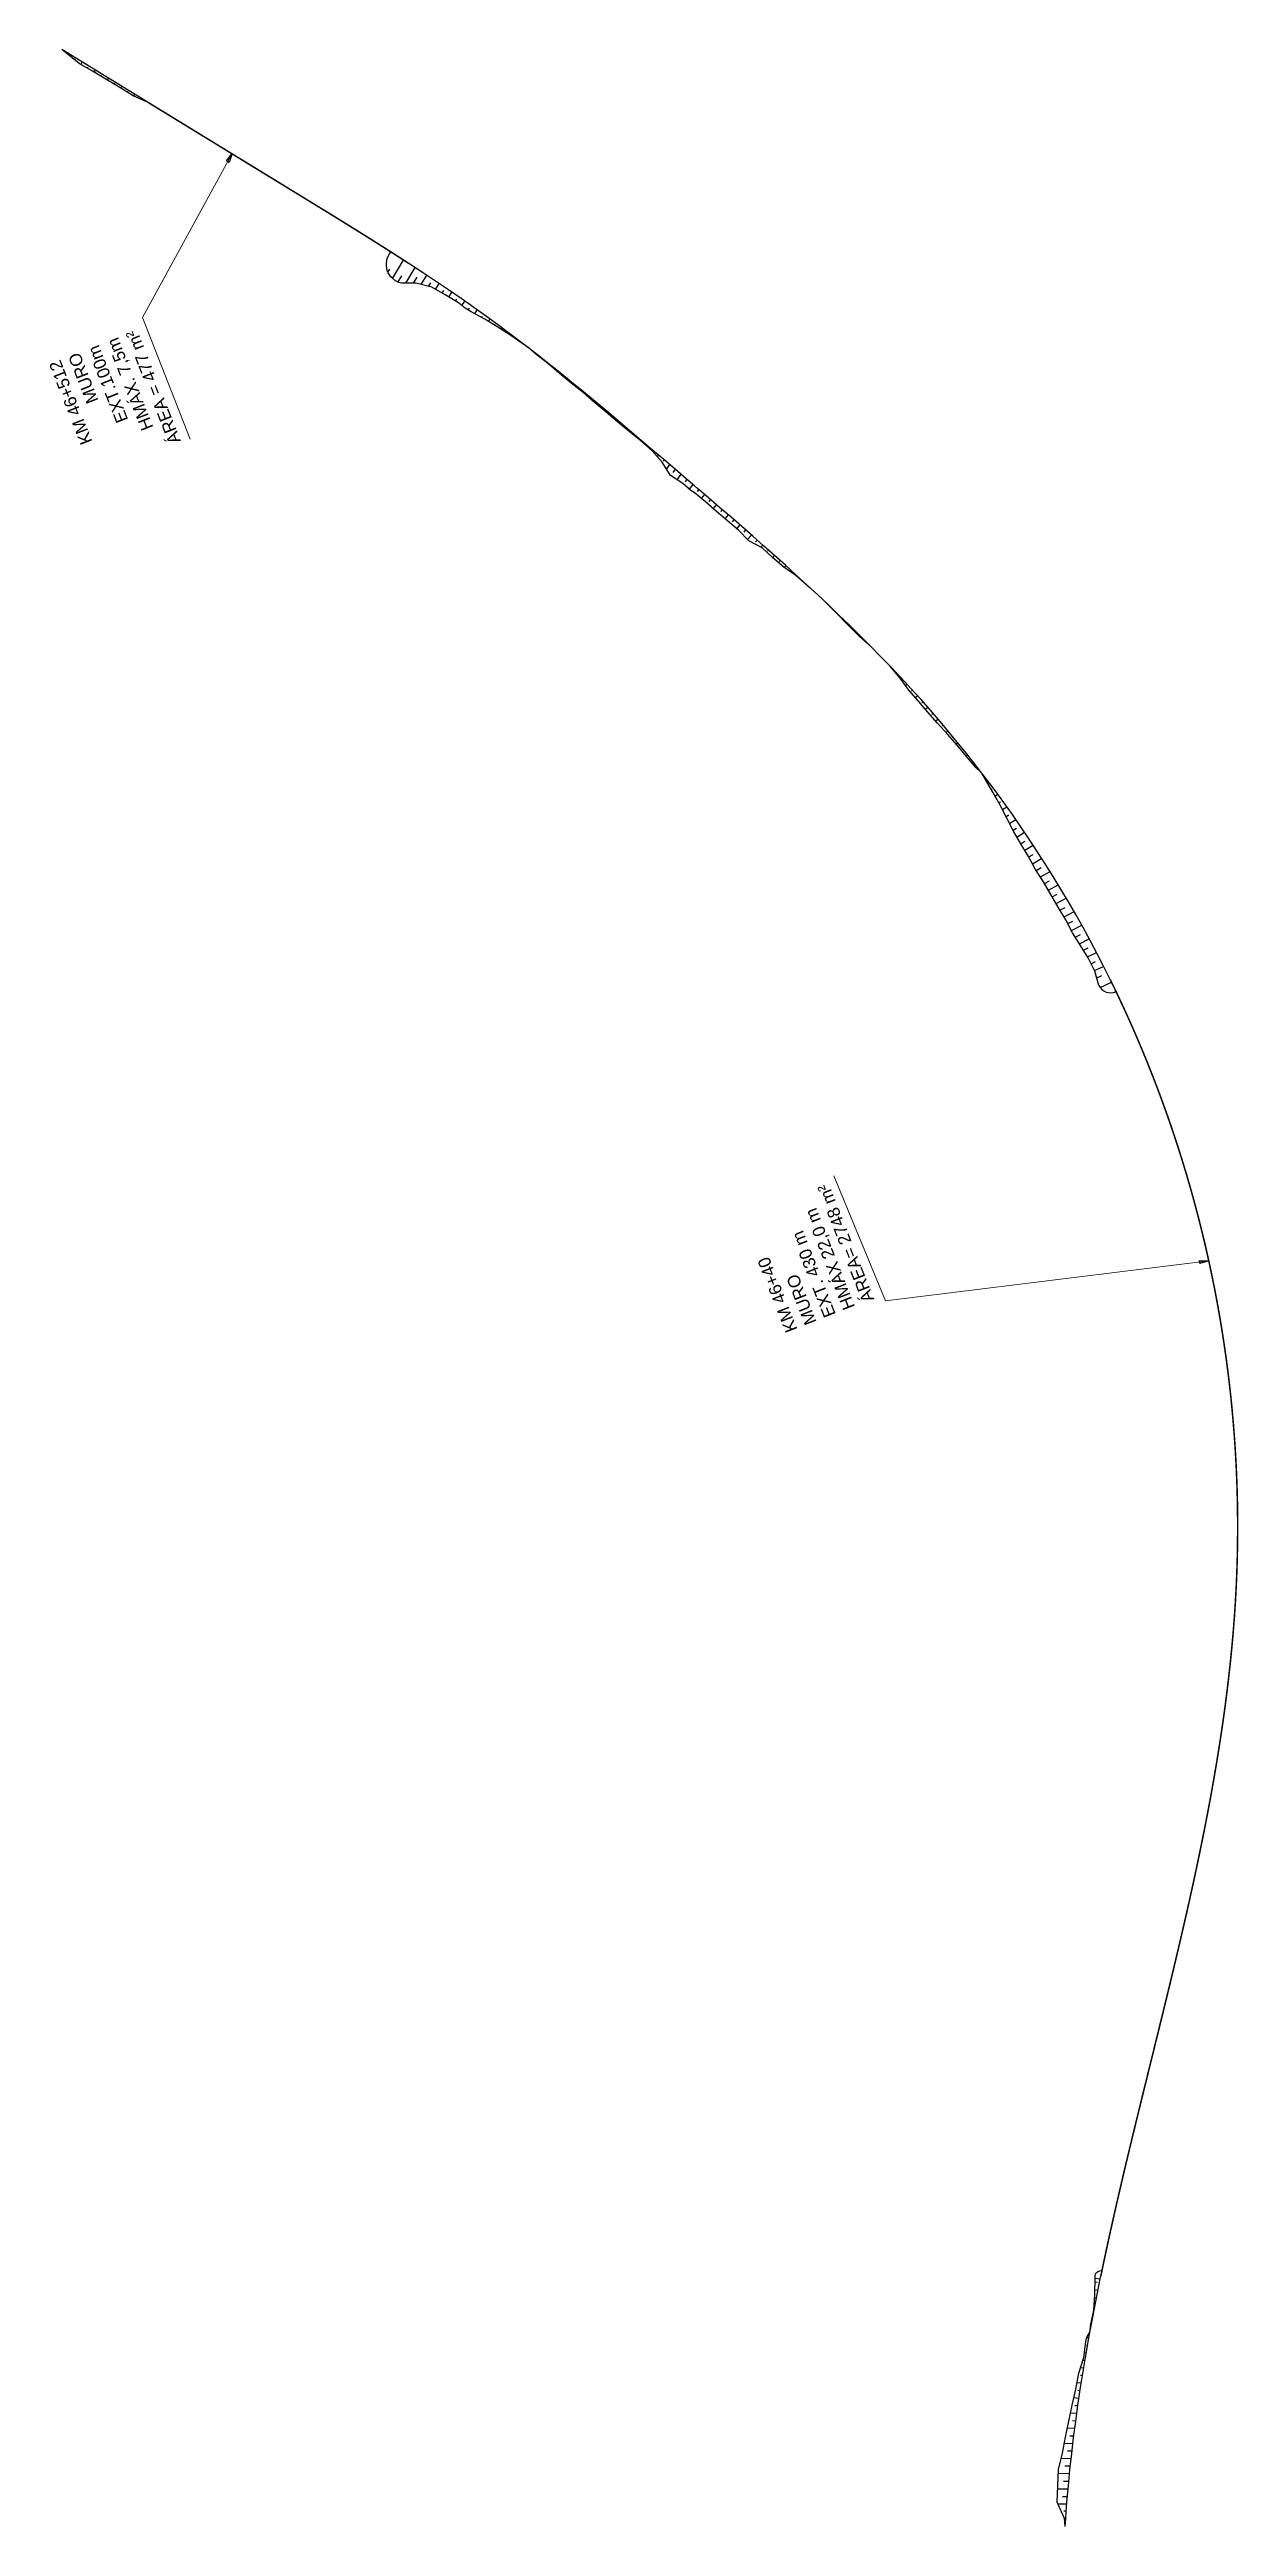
# Model space of a CAD drawing. Header units: metres. Extents: x 288738 to 324331, y 7399322 to 7465117.
# Drawn here: x 318597 to 318982, y 7429273 to 7430074 of the extents above; entities that cross this region are included whole.
import ezdxf

# ---------------------------------------------------------------- set-up
doc = ezdxf.new("R2010")
doc.units = ezdxf.units.M
doc.header["$LTSCALE"] = 10
for name, color, linetype in [('F-HZ-ATERRO-TALUDE', 110, 'Continuous'), ('F-HZ-MUROS', 210, 'Continuous'), ('F-HZ-PIANO-CORTE', 10, 'Continuous'), ('F-HZ-TALUDE', 2, 'Continuous')]:
    doc.layers.add(name, color=color, linetype=linetype)
doc.layers.add('U-HZ-TEXTO-MUROS', color=2, linetype='Continuous', lineweight=0)
doc.styles.add('ARIAL', font='arial.ttf')
doc.styles.add('DIM', font='arial.ttf', dxfattribs={"width": 0.8})
doc.dimstyles.new('U-1_2000', dxfattribs={"dimscale": 2, "dimtxt": 1.5, "dimasz": 0.75, "dimexe": 0.75, "dimexo": 0.75, "dimgap": 0.25, "dimtad": 1, "dimzin": 4, "dimtxsty": 'DIM', "dimblk": 'ARCHTICK', "dimcen": 0.7, "dimdle": 0.75, "dimclrd": 256, "dimclre": 256, "dimclrt": 256, "dimaunit": 1, "dimadec": 3, "dimazin": 2, "dimtfac": 1, "dimtofl": 0, "dimtmove": 0, "dimatfit": 3, "dimldrblk": 'CLOSEDBLANK', "dimfxl": 0, "dimtolj": 1, "dimtzin": 0, "dimlwd": -1, "dimlwe": -1, "dimarcsym": 0})

msp = doc.modelspace()

# ---------------------------------------------------------------- texts
at = {"layer": 'U-HZ-TEXTO-MUROS', "linetype": 'Continuous', "lineweight": -3, "char_height": 4, "style": 'ARIAL'}
for s, insert, attachment_point, rotation in [('KM 46+512\\PMURO \\PEXT.100m\\PHMÁX. 7,5m\\PÁREA = 477 m²', (318625.671, 7429984.083), 9, 111.436898), ('KM 46+40\\PMURO\\PEXT. 430 m\\PHMÁX 22,0 m\\PÁREA= 2748 m²', (318864.15, 7429670.177), 7, 111.436667), ('KM 46+40\\PMURO\\PEXT. 430 m\\PHMÁX 22,0 m\\PÁREA= 2748 m²', (318864.15, 7429670.177), 7, 111.436667)]:
    msp.add_mtext(s, dxfattribs=dict(at, insert=insert, attachment_point=attachment_point, rotation=rotation))

# ---------------------------------------------------------------- blocks, each defined once
blk = doc.blocks.new('_ArchTick')
at = {"color": 0, "linetype": 'ByBlock', "const_width": 0.15}
blk.add_lwpolyline([(-0.5, -0.5), (0.5, 0.5)], dxfattribs=at)

# ---------------------------------------------------------------- linework, layer by layer
at = {"layer": 'F-HZ-ATERRO-TALUDE', "linetype": 'Continuous', "lineweight": -3}
for p, q in [((318755.798, 7429975.135), (318755.74, 7429975.043)), ((318757.764, 7429973.588), (318757.74, 7429973.549)), ((318759.716, 7429972.037), (318759.637, 7429971.913)), ((318761.659, 7429970.485), (318761.593, 7429970.381)), ((318763.601, 7429968.919), (318763.443, 7429968.671)), ((318765.543, 7429967.347), (318765.458, 7429967.214)), ((318767.483, 7429965.764), (318767.329, 7429965.525)), ((318769.421, 7429964.175), (318769.36, 7429964.08)), ((318771.345, 7429962.587), (318771.198, 7429962.362)), ((318773.263, 7429960.999), (318773.166, 7429960.851)), ((318775.183, 7429959.4), (318774.978, 7429959.089)), ((318777.103, 7429957.796), (318777.002, 7429957.644)), ((318779.018, 7429956.189), (318778.809, 7429955.876)), ((318780.931, 7429954.58), (318780.821, 7429954.417)), ((318782.842, 7429952.965), (318782.625, 7429952.645)), ((318784.753, 7429951.349), (318784.646, 7429951.194)), ((318786.666, 7429949.725), (318786.51, 7429949.5)), ((318788.579, 7429948.1), (318788.533, 7429948.036)), ((318790.477, 7429946.484), (318790.351, 7429946.305)), ((318792.376, 7429944.867), (318792.291, 7429944.748)), ((318794.24, 7429943.278), (318793.869, 7429942.762)), ((318796.102, 7429941.691), (318795.81, 7429941.287)), ((318797.875, 7429940.178), (318796.835, 7429938.76)), ((318799.653, 7429938.661), (318798.903, 7429937.648)), ((318801.563, 7429937.029), (318800.246, 7429935.269)), ((318803.472, 7429935.398), (318802.895, 7429934.638)), ((318805.378, 7429933.768), (318804.19, 7429932.219)), ((318807.279, 7429932.141), (318806.746, 7429931.455)), ((318809.186, 7429930.507), (318808.134, 7429929.168)), ((318811.091, 7429928.871), (318810.571, 7429928.217)), ((318812.993, 7429927.233), (318811.96, 7429925.948)), ((318814.893, 7429925.593), (318814.373, 7429924.954)), ((318816.79, 7429923.951), (318815.725, 7429922.659)), ((318818.685, 7429922.305), (318818.155, 7429921.669)), ((318820.578, 7429920.657), (318819.545, 7429919.434)), ((318822.462, 7429919.01), (318821.902, 7429918.355)), ((318824.342, 7429917.364), (318823.078, 7429915.901)), ((318826.183, 7429915.742), (318825.688, 7429915.176)), ((318828.007, 7429914.132), (318827.413, 7429913.461)), ((318829.869, 7429912.476), (318829.584, 7429912.158)), ((318831.74, 7429910.81), (318831.123, 7429910.13)), ((318833.602, 7429909.137), (318833.312, 7429908.82)), ((318835.462, 7429907.464), (318834.935, 7429906.895)), ((318837.296, 7429905.798), (318837.142, 7429905.634)), ((318839.13, 7429904.13), (318839.014, 7429904.009)), ((318840.971, 7429902.441), (318840.936, 7429902.405)), ((318857.301, 7429886.944), (318857.084, 7429886.741)), ((318859.085, 7429885.188), (318858.964, 7429885.077)), ((318860.85, 7429883.427), (318860.692, 7429883.283)), ((318862.609, 7429881.665), (318862.585, 7429881.643)), ((318869.578, 7429874.495), (318869.561, 7429874.48)), ((318871.297, 7429872.675), (318871.164, 7429872.562)), ((318873.011, 7429870.851), (318872.879, 7429870.74)), ((318874.709, 7429869.018), (318874.2, 7429868.595)), ((318876.404, 7429867.175), (318876.061, 7429866.893)), ((318878.087, 7429865.318), (318877.371, 7429864.736)), ((318879.762, 7429863.452), (318879.386, 7429863.151)), ((318881.425, 7429861.575), (318880.632, 7429860.946)), ((318883.076, 7429859.689), (318882.674, 7429859.374)), ((318884.715, 7429857.796), (318883.929, 7429857.187)), ((318886.337, 7429855.893), (318885.974, 7429855.615)), ((318887.949, 7429853.986), (318887.305, 7429853.5)), ((318889.547, 7429852.063), (318889.248, 7429851.84)), ((318891.139, 7429850.133), (318890.573, 7429849.716)), ((318892.712, 7429848.188), (318892.445, 7429847.993)), ((318894.281, 7429846.24), (318893.778, 7429845.878)), ((318895.827, 7429844.276), (318895.602, 7429844.116)), ((318897.371, 7429842.312), (318896.974, 7429842.033)), ((318933.43, 7429334.203), (318932.721, 7429334.287)), ((318932.153, 7429326.846), (318931.827, 7429326.879)), ((318932.569, 7429329.288), (318931.992, 7429329.35)), ((318932.998, 7429331.752), (318932.635, 7429331.793)), ((318930.973, 7429319.563), (318929.594, 7429319.68)), ((318931.36, 7429322.022), (318930.69, 7429322.083)), ((318931.754, 7429324.44), (318930.71, 7429324.54)), ((318929.531, 7429309.781), (318927.485, 7429309.908)), ((318930.23, 7429314.668), (318928.556, 7429314.792)), ((318929.871, 7429312.231), (318928.924, 7429312.295)), ((318930.592, 7429317.107), (318929.866, 7429317.165)), ((318928.873, 7429304.885), (318926.5, 7429305.007)), ((318928.557, 7429302.439), (318927.282, 7429302.497)), ((318929.191, 7429307.333), (318928.092, 7429307.395)), ((318927.695, 7429295.118), (318924.502, 7429295.21)), ((318928.26, 7429299.992), (318925.531, 7429300.101)), ((318927.967, 7429297.547), (318926.512, 7429297.597)), ((318927.181, 7429290.252), (318923.577, 7429290.315)), ((318926.94, 7429287.776), (318925.204, 7429287.797)), ((318927.432, 7429292.699), (318925.671, 7429292.74)), ((318926.71, 7429285.299), (318923.354, 7429285.32)), ((318926.298, 7429280.411), (318923.483, 7429280.397)), ((318926.497, 7429282.82), (318924.866, 7429282.822)), ((318926.129, 7429278.145), (318925.332, 7429278.137)), ((318925.96, 7429275.867), (318925.586, 7429275.861))]:
    msp.add_line(p, q, dxfattribs=at)
at = {"layer": 'F-HZ-MUROS', "linetype": 'Continuous', "lineweight": -3, "const_width": 0.5}
for points in [[(318629.301, 7430057.298), (318675.688, 7430028.879), (318679.951, 7430026.266), (318684.214, 7430023.652), (318688.473, 7430021.033), (318692.727, 7430018.406), (318696.975, 7430015.768), (318701.213, 7430013.115), (318705.442, 7430010.446), (318709.657, 7430007.755), (318713.858, 7430005.04)], [(318629.301, 7430057.298), (318675.688, 7430028.879), (318679.951, 7430026.266), (318684.214, 7430023.652), (318688.473, 7430021.033), (318692.727, 7430018.406), (318696.975, 7430015.768), (318701.213, 7430013.115), (318705.442, 7430010.446), (318709.657, 7430007.755), (318713.858, 7430005.04)], [(318937.323, 7429354.322), (318938.164, 7429358.371), (318939.237, 7429363.397), (318940.333, 7429368.407), (318941.452, 7429373.402), (318942.585, 7429378.384), (318943.733, 7429383.353), (318944.895, 7429388.309), (318946.071, 7429393.253), (318947.259, 7429398.185), (318948.457, 7429403.106), (318949.657, 7429408.018), (318950.859, 7429412.922), (318952.063, 7429417.817), (318953.268, 7429422.703), (318954.472, 7429427.582), (318955.671, 7429432.454), (318956.866, 7429437.319), (318958.055, 7429442.177), (318959.238, 7429447.029), (318960.407, 7429451.876), (318961.562, 7429456.718), (318962.701, 7429461.556), (318963.824, 7429466.389), (318964.931, 7429471.217), (318966.018, 7429476.042), (318967.08, 7429480.863), (318968.119, 7429485.682), (318969.131, 7429490.497), (318970.116, 7429495.309), (318971.074, 7429500.117), (318972.002, 7429504.923), (318972.895, 7429509.727), (318973.753, 7429514.528), (318974.575, 7429519.326), (318975.359, 7429524.122), (318976.105, 7429528.915), (318976.813, 7429533.706), (318977.475, 7429538.495), (318978.094, 7429543.287), (318978.667, 7429548.085), (318979.194, 7429552.889), (318979.671, 7429557.699), (318980.101, 7429562.513), (318980.478, 7429567.332), (318980.799, 7429572.155), (318981.064, 7429576.982), (318981.271, 7429581.813), (318981.42, 7429586.645), (318981.511, 7429591.479), (318981.543, 7429596.315), (318981.518, 7429601.15), (318981.433, 7429605.984), (318981.291, 7429610.818), (318981.09, 7429615.649), (318980.831, 7429620.477), (318980.514, 7429625.301), (318980.138, 7429630.122), (318979.705, 7429634.937), (318979.213, 7429639.746), (318978.663, 7429644.549), (318978.056, 7429649.344), (318977.391, 7429654.131), (318976.668, 7429658.909), (318975.888, 7429663.678), (318975.05, 7429668.436), (318974.156, 7429673.184), (318973.204, 7429677.919), (318972.195, 7429682.643), (318971.13, 7429687.352), (318970.008, 7429692.048), (318968.83, 7429696.73), (318967.596, 7429701.395), (318966.306, 7429706.045), (318964.961, 7429710.678), (318963.56, 7429715.293), (318962.104, 7429719.891), (318960.593, 7429724.469), (318959.027, 7429729.028), (318957.407, 7429733.566), (318955.734, 7429738.083), (318954.006, 7429742.579), (318952.225, 7429747.052), (318950.391, 7429751.503), (318948.504, 7429755.93), (318946.565, 7429760.332), (318944.574, 7429764.709), (318942.531, 7429769.061), (318940.455, 7429773.35), (318940.418, 7429773.424)], [(318937.323, 7429354.322), (318938.164, 7429358.371), (318939.237, 7429363.397), (318940.333, 7429368.407), (318941.452, 7429373.402), (318942.585, 7429378.384), (318943.733, 7429383.353), (318944.895, 7429388.309), (318946.071, 7429393.253), (318947.259, 7429398.185), (318948.457, 7429403.106), (318949.657, 7429408.018), (318950.859, 7429412.922), (318952.063, 7429417.817), (318953.268, 7429422.703), (318954.472, 7429427.582), (318955.671, 7429432.454), (318956.866, 7429437.319), (318958.055, 7429442.177), (318959.238, 7429447.029), (318960.407, 7429451.876), (318961.562, 7429456.718), (318962.701, 7429461.556), (318963.824, 7429466.389), (318964.931, 7429471.217), (318966.018, 7429476.042), (318967.08, 7429480.863), (318968.119, 7429485.682), (318969.131, 7429490.497), (318970.116, 7429495.309), (318971.074, 7429500.117), (318972.002, 7429504.923), (318972.895, 7429509.727), (318973.753, 7429514.528), (318974.575, 7429519.326), (318975.359, 7429524.122), (318976.105, 7429528.915), (318976.813, 7429533.706), (318977.475, 7429538.495), (318978.094, 7429543.287), (318978.667, 7429548.085), (318979.194, 7429552.889), (318979.671, 7429557.699), (318980.101, 7429562.513), (318980.478, 7429567.332), (318980.799, 7429572.155), (318981.064, 7429576.982), (318981.271, 7429581.813), (318981.42, 7429586.645), (318981.511, 7429591.479), (318981.543, 7429596.315), (318981.518, 7429601.15), (318981.433, 7429605.984), (318981.291, 7429610.818), (318981.09, 7429615.649), (318980.831, 7429620.477), (318980.514, 7429625.301), (318980.138, 7429630.122), (318979.705, 7429634.937), (318979.213, 7429639.746), (318978.663, 7429644.549), (318978.056, 7429649.344), (318977.391, 7429654.131), (318976.668, 7429658.909), (318975.888, 7429663.678), (318975.05, 7429668.436), (318974.156, 7429673.184), (318973.204, 7429677.919), (318972.195, 7429682.643), (318971.13, 7429687.352), (318970.008, 7429692.048), (318968.83, 7429696.73), (318967.596, 7429701.395), (318966.306, 7429706.045), (318964.961, 7429710.678), (318963.56, 7429715.293), (318962.104, 7429719.891), (318960.593, 7429724.469), (318959.027, 7429729.028), (318957.407, 7429733.566), (318955.734, 7429738.083), (318954.006, 7429742.579), (318952.225, 7429747.052), (318950.391, 7429751.503), (318948.504, 7429755.93), (318946.565, 7429760.332), (318944.574, 7429764.709), (318942.531, 7429769.061), (318940.455, 7429773.35), (318940.418, 7429773.424)]]:
    msp.add_lwpolyline(points, dxfattribs=at)
at = {"layer": 'F-HZ-PIANO-CORTE'}
for p, q in [((318603.569, 7430072.656), (318603.75, 7430072.951)), ((318605.524, 7430071.098), (318605.695, 7430071.377)), ((318607.528, 7430069.61), (318607.985, 7430070.357)), ((318609.683, 7430068.343), (318609.899, 7430068.697)), ((318611.84, 7430067.08), (318612.247, 7430067.746)), ((318614.007, 7430065.833), (318614.193, 7430066.136)), ((318616.166, 7430064.573), (318616.51, 7430065.134)), ((318618.304, 7430063.276), (318618.472, 7430063.552)), ((318620.435, 7430061.97), (318620.773, 7430062.522)), ((318622.547, 7430060.631), (318622.725, 7430060.924)), ((318624.661, 7430059.297), (318625.036, 7430059.911)), ((318626.981, 7430058.297), (318627.077, 7430058.455)), ((318706.824, 7430002.423), (318707.419, 7430003.395)), ((318708.276, 7430000.379), (318711.901, 7430006.305)), ((318710.107, 7429999.252), (318711.296, 7430001.196)), ((318712.557, 7429998.841), (318715.637, 7430003.875)), ((318715.057, 7429998.808), (318716.246, 7430000.752)), ((318717.508, 7429998.397), (318719.359, 7430001.423)), ((318719.934, 7429997.793), (318720.64, 7429998.947)), ((318722.221, 7429996.838), (318723.38, 7429998.734)), ((318724.401, 7429995.615), (318724.926, 7429996.474)), ((318726.548, 7429994.335), (318727.517, 7429995.92)), ((318728.669, 7429993.013), (318729.124, 7429993.756)), ((318730.715, 7429991.581), (318731.629, 7429993.074)), ((318732.767, 7429990.157), (318733.22, 7429990.897)), ((318734.931, 7429988.907), (318735.712, 7429990.184)), ((318737.128, 7429987.715), (318737.438, 7429988.22)), ((318739.289, 7429986.46), (318739.776, 7429987.254)), ((318741.421, 7429985.154), (318741.612, 7429985.464)), ((318743.532, 7429983.814), (318743.82, 7429984.283)), ((318745.625, 7429982.448), (318745.728, 7429982.615)), ((318747.694, 7429981.045), (318747.835, 7429981.273)), ((318749.746, 7429979.617), (318749.789, 7429979.687)), ((318900.653, 7429837.287), (318901.015, 7429837.534)), ((318901.91, 7429835.127), (318902.211, 7429835.329)), ((318903.132, 7429832.946), (318903.996, 7429833.52)), ((318904.328, 7429830.751), (318904.899, 7429831.125)), ((318905.511, 7429828.548), (318906.928, 7429829.466)), ((318906.688, 7429826.343), (318907.534, 7429826.884)), ((318907.818, 7429824.113), (318909.812, 7429825.372)), ((318908.933, 7429821.875), (318910.087, 7429822.595)), ((318910.162, 7429819.699), (318912.653, 7429821.232)), ((318911.41, 7429817.533), (318912.737, 7429818.338)), ((318912.71, 7429815.397), (318915.452, 7429817.04)), ((318914.007, 7429813.26), (318915.422, 7429814.097)), ((318915.219, 7429811.073), (318918.199, 7429812.812)), ((318916.45, 7429808.898), (318918.004, 7429809.792)), ((318917.781, 7429806.782), (318920.893, 7429808.55)), ((318919.091, 7429804.653), (318920.657, 7429805.53)), ((318920.342, 7429802.489), (318923.535, 7429804.253)), ((318921.587, 7429800.321), (318923.212, 7429801.206)), ((318922.822, 7429798.147), (318926.123, 7429799.921)), ((318924.093, 7429795.995), (318925.744, 7429796.87)), ((318925.406, 7429793.867), (318928.652, 7429795.563)), ((318926.631, 7429791.69), (318928.264, 7429792.531)), ((318927.787, 7429789.473), (318931.13, 7429791.17)), ((318929.049, 7429787.317), (318930.696, 7429788.141)), ((318930.368, 7429785.193), (318933.545, 7429786.759)), ((318931.683, 7429783.067), (318933.204, 7429783.806)), ((318932.997, 7429780.94), (318935.898, 7429782.329)), ((318934.153, 7429778.725), (318935.604, 7429779.409)), ((318935.278, 7429776.492), (318938.206, 7429777.852)), ((318936.001, 7429774.102), (318937.661, 7429774.862)), ((318937.073, 7429771.042), (318940.747, 7429772.748)), ((318935.414, 7429352.322), (318936.14, 7429352.207)), ((318935.441, 7429353.585), (318937.114, 7429353.315)), ((318934.899, 7429342.35), (318934.922, 7429342.347)), ((318935.167, 7429344.827), (318935.417, 7429344.791)), ((318935.28, 7429347.324), (318935.587, 7429347.278)), ((318935.36, 7429349.823), (318936.378, 7429349.666)), ((318934.338, 7429339.914), (318934.482, 7429339.895))]:
    msp.add_line(p, q, dxfattribs=at)
at = {"layer": 'F-HZ-TALUDE', "linetype": 'Continuous', "lineweight": -3}
for points in [[(318629.301, 7430057.298), (318601.361, 7430074.415)], [(318624.661, 7430059.297), (318624.153, 7430059.613), (318619.929, 7430062.29), (318615.655, 7430064.884), (318611.32, 7430067.38), (318607.01, 7430069.915), (318601.361, 7430074.415)], [(318940.418, 7429773.424), (318938.291, 7429777.685), (318936.096, 7429781.957), (318933.85, 7429786.2), (318931.554, 7429790.414), (318929.208, 7429794.599), (318926.814, 7429798.753), (318924.371, 7429802.878), (318921.88, 7429806.971), (318919.342, 7429811.032), (318916.756, 7429815.061), (318914.123, 7429819.057), (318911.444, 7429823.02), (318908.719, 7429826.948), (318905.949, 7429830.842), (318903.134, 7429834.701), (318900.274, 7429838.524), (318897.371, 7429842.312), (318894.424, 7429846.062), (318891.434, 7429849.775), (318888.402, 7429853.451), (318885.328, 7429857.088), (318882.212, 7429860.687), (318879.057, 7429864.247), (318875.865, 7429867.77), (318872.636, 7429871.257), (318869.375, 7429874.709), (318866.083, 7429878.127), (318862.762, 7429881.513), (318859.412, 7429884.866), (318856.036, 7429888.189), (318852.636, 7429891.484), (318849.215, 7429894.752), (318845.772, 7429897.995), (318842.309, 7429901.213), (318838.827, 7429904.407), (318835.33, 7429907.583), (318831.818, 7429910.741), (318828.291, 7429913.881), (318824.751, 7429917.006), (318821.198, 7429920.117), (318817.634, 7429923.219), (318814.061, 7429926.313), (318810.478, 7429929.399), (318806.884, 7429932.48), (318805.933, 7429933.293), (318803.281, 7429935.562), (318799.661, 7429938.654), (318796.023, 7429941.758), (318792.369, 7429944.873), (318788.697, 7429948), (318785.006, 7429951.135), (318781.293, 7429954.275), (318777.558, 7429957.417), (318773.798, 7429960.557), (318770.012, 7429963.691), (318766.198, 7429966.816), (318762.357, 7429969.927), (318758.485, 7429973.021), (318754.582, 7429976.092), (318750.647, 7429979.137), (318746.679, 7429982.152), (318742.676, 7429985.135), (318738.641, 7429988.084), (318734.574, 7429991), (318732.675, 7429992.342), (318730.476, 7429993.88), (318726.353, 7429996.722), (318722.208, 7429999.527), (318718.042, 7430002.299), (318713.858, 7430005.04)], [(318752.538, 7429977.674), (318746.506, 7429981.872), (318742.342, 7429984.591), (318738.095, 7429987.192), (318733.701, 7429989.573), (318731.734, 7429990.803), (318729.593, 7429992.437), (318725.35, 7429995.082), (318720.987, 7429997.531), (318715.9, 7429998.797), (318711.158, 7429998.859)], [(318843.36, 7429900.236), (318838.704, 7429904.278), (318834.787, 7429906.998), (318831.199, 7429910.058), (318827.76, 7429913.282), (318823.454, 7429915.51), (318820.174, 7429918.91), (318816.559, 7429921.921), (318813.031, 7429925.042), (318809.436, 7429928.083), (318805.816, 7429931.099), (318804.735, 7429931.736), (318802.132, 7429934.043), (318798.159, 7429936.626), (318795.458, 7429940.979), (318792.2, 7429944.636), (318788.611, 7429947.876), (318784.794, 7429950.826), (318781.072, 7429953.947), (318777.357, 7429957.115), (318773.59, 7429960.241), (318769.898, 7429963.515), (318766.025, 7429966.545), (318762.206, 7429969.69), (318758.44, 7429972.949), (318754.519, 7429975.99)], [(318863.308, 7429880.956), (318859.166, 7429884.639), (318848.153, 7429895.752)], [(318896.974, 7429842.033), (318893.924, 7429845.703), (318890.874, 7429849.363), (318887.782, 7429852.984), (318884.548, 7429856.487), (318881.398, 7429860.045), (318878.324, 7429863.656), (318875.188, 7429867.212), (318872.426, 7429871.079), (318869.053, 7429875.043)], [(318936.691, 7429771.699), (318935.362, 7429776.326), (318933.218, 7429780.582), (318930.703, 7429784.654), (318928.183, 7429788.711), (318925.987, 7429792.926), (318923.486, 7429796.979), (318921.14, 7429801.108), (318918.764, 7429805.219), (318916.235, 7429809.239), (318913.934, 7429813.391), (318911.462, 7429817.442), (318909.093, 7429821.556), (318906.963, 7429825.828), (318904.717, 7429830.037), (318902.431, 7429834.231), (318898.856, 7429840.374)], [(318925.797, 7429273.237), (318925.96, 7429275.867), (318926.35, 7429281.116), (318926.801, 7429286.355), (318927.311, 7429291.583), (318927.877, 7429296.8), (318928.501, 7429302.005), (318929.173, 7429307.198), (318929.891, 7429312.378), (318930.657, 7429317.546), (318931.467, 7429322.702), (318932.318, 7429327.845), (318933.21, 7429332.976), (318933.457, 7429334.35), (318934.142, 7429338.093), (318935.104, 7429343.19), (318936.096, 7429348.268), (318937.114, 7429353.315), (318937.116, 7429353.328), (318937.323, 7429354.322)], [(318933.924, 7429338.12), (318935.093, 7429343.191), (318935.328, 7429348.384), (318935.441, 7429353.585)], [(318925.586, 7429275.861), (318923.155, 7429281.106), (318923.404, 7429286.385), (318923.636, 7429291.659), (318924.914, 7429296.897), (318925.92, 7429302.12), (318926.965, 7429307.322), (318928.007, 7429312.507), (318929.245, 7429317.66), (318930.139, 7429322.824), (318931.829, 7429327.896), (318932.411, 7429333.069), (318932.758, 7429334.433)]]:
    msp.add_lwpolyline(points, dxfattribs=at)
at = {"layer": 'F-HZ-TALUDE'}
for points in [[(318629.301, 7430057.298), (318624.661, 7430059.297)], [(318754.519, 7429975.99), (318752.538, 7429977.674)], [(318898.856, 7429840.374), (318896.974, 7429842.033)], [(318932.758, 7429334.433), (318933.834, 7429336.411), (318933.924, 7429338.12)], [(318925.797, 7429273.237), (318925.797, 7429273.237), (318925.586, 7429275.861)]]:
    msp.add_lwpolyline(points, dxfattribs=at)
for points in [[(318711.158, 7429998.859, -0.5644243), (318707.779, 7430008.954)], [(318936.691, 7429771.699, 0.419384), (318942.208, 7429769.728, 68.5325589)], [(318935.441, 7429353.585), (318935.466, 7429354.636, -0.3510391), (318937.668, 7429355.982, -2.9409209)]]:
    msp.add_lwpolyline(points, format="xyb", dxfattribs=at)

msp.set_redraw_order([(e.dxf.handle, doc.entitydb.next_handle()) for e in msp.query("TEXT MTEXT ATTDEF DIMENSION ARC_DIMENSION")])  # texts and dimensions are drawn at this point

# ---------------------------------------------------------------- leaders
at = {"layer": 'U-HZ-TEXTO-MUROS', "linetype": 'Continuous', "lineweight": -3}
for points in [[(318656.497, 7430040.795), (318627.443, 7429987.791), (318642.926, 7429948.358)], [(318972.195, 7429682.643), (318867.644, 7429669.701), (318851.014, 7429710.135)], [(318972.195, 7429682.643), (318867.644, 7429669.701), (318851.014, 7429710.135)]]:
    msp.add_leader(points, dimstyle='U-1_2000', override={"dimscale": 1, "dimasz": 3}, dxfattribs=at)

doc.saveas('drawing.dxf')
